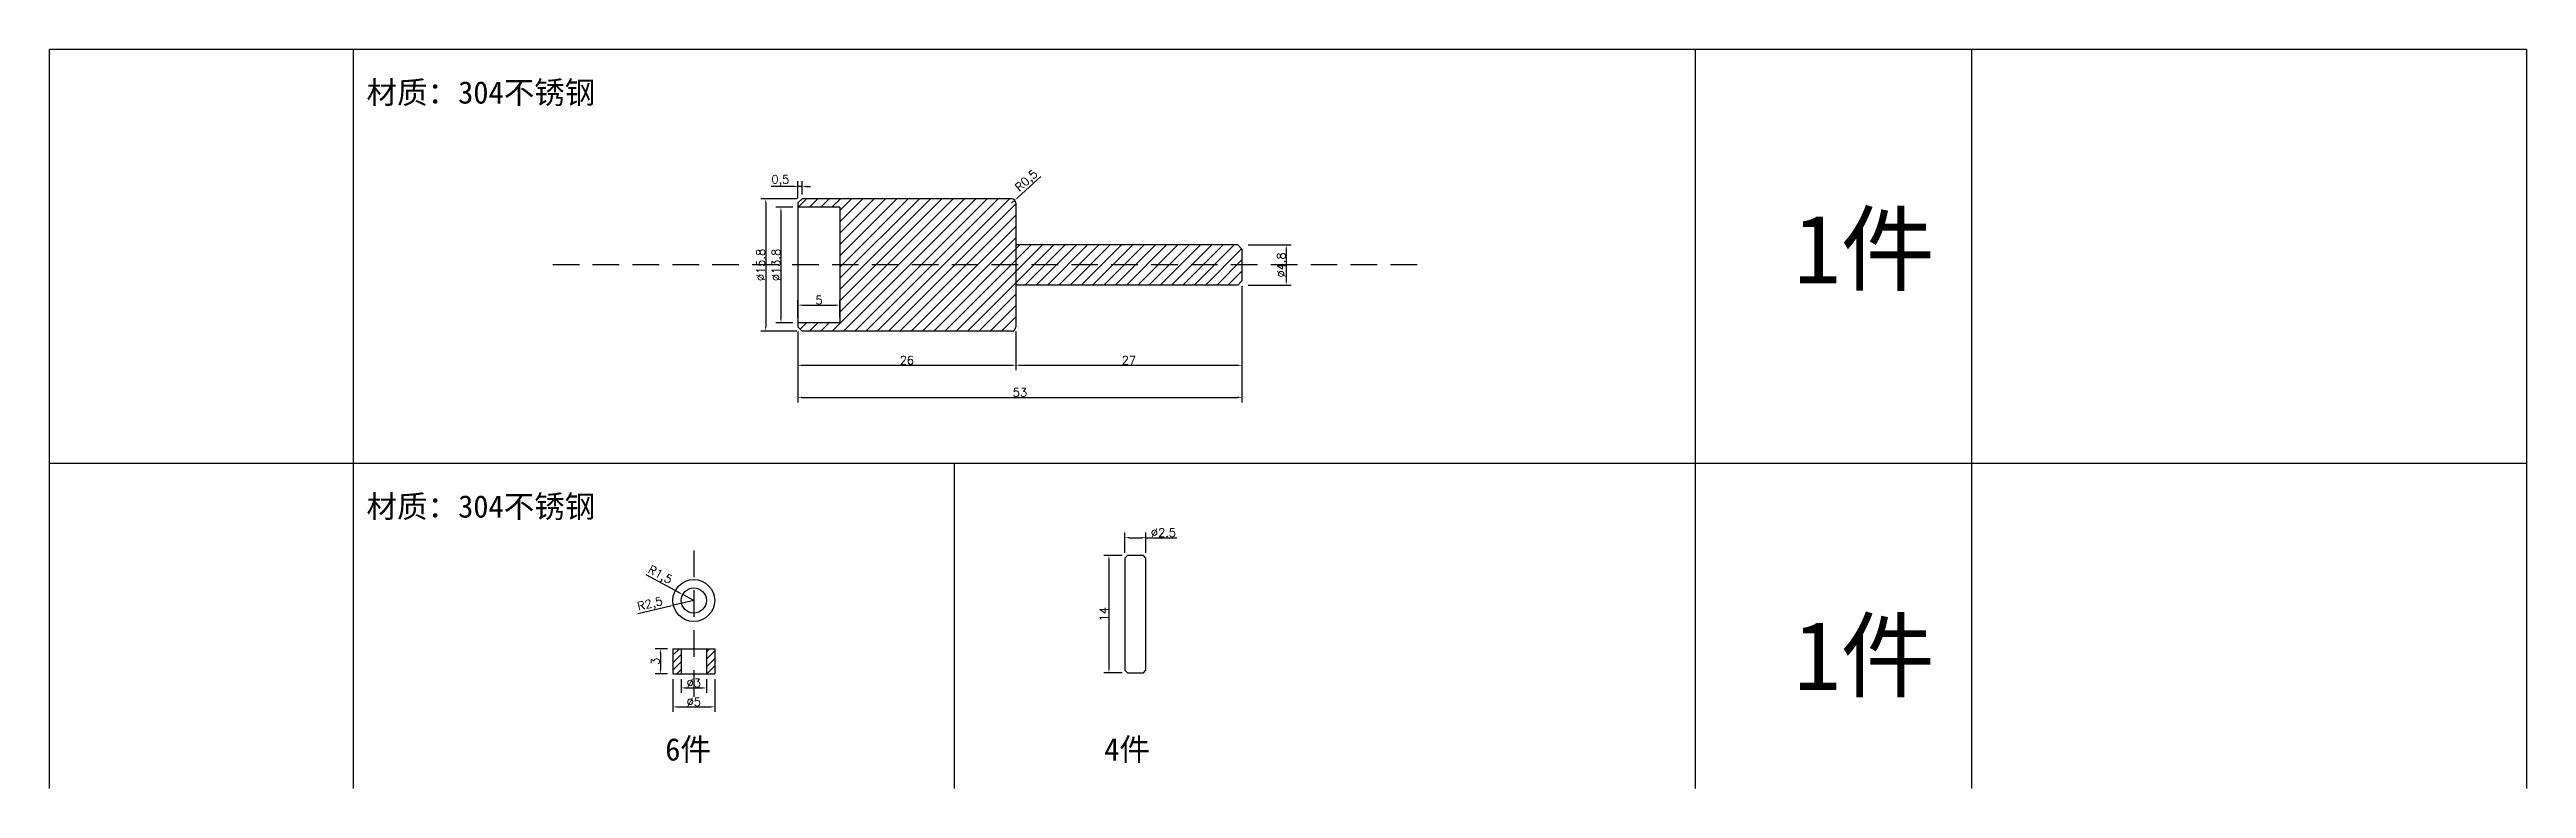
# Model space of a CAD drawing. Header units: millimetres. Extents: x 6817 to 15937, y -5221 to -164.
# Drawn here: x 10129.5 to 10425.2, y -1131.4 to -1043.2 of the extents above; entities that cross this region are included whole.
import ezdxf

# ---------------------------------------------------------------- set-up
doc = ezdxf.new("R2010")
doc.units = ezdxf.units.MM
doc.linetypes.add('HIDDEN', pattern=[9.525, 6.35, -3.175])
doc.layers.add('图层2', color=108, linetype='Continuous')
doc.styles.get("Standard").update_dxf_attribs({"font": 'txt', "bigfont": 'gbcbig.shx'})
doc.dimstyles.new('ISO-25', dxfattribs={"dimtxt": 1, "dimasz": 0.5, "dimexe": 0.6, "dimexo": 0.625, "dimgap": 0.1, "dimtad": 1, "dimtxsty": 'Standard', "dimcen": 2.5, "dimadec": 0, "dimazin": 0, "dimtfac": 1, "dimtmove": 0, "dimatfit": 3, "dimfxl": 0, "dimarcsym": 0})

msp = doc.modelspace()

# ---------------------------------------------------------------- texts
at = {"color": 2, "attachment_point": 1}
for s, insert, char_height, width in [('{\\fSimSun|b0|i0|c134|p2;材质：304不锈钢}', (10167.323, -1046.964), 2.67108, 31.32319), ('{\\fSimSun|b0|i0|c134|p2;1件}', (10337.726, -1062.883), 8.21872, 36.05545), ('{\\fSimSun|b0|i0|c134|p2;材质：304不锈钢}', (10167.323, -1096.386), 2.67108, 31.32319), ('{\\fSimSun|b0|i0|c134|p2;1件}', (10337.726, -1111.404), 8.21872, 36.05545), ('{\\fSimSun|b0|i0|c134|p2;6件}', (10202.984, -1125.383), 2.67108, 31.32319), ('{\\fSimSun|b0|i0|c134|p2;4件}', (10255.39, -1125.383), 2.67108, 31.32319)]:
    msp.add_mtext(s, dxfattribs=dict(at, insert=insert, char_height=char_height, width=width))

# ---------------------------------------------------------------- blocks, each defined once
blk = doc.blocks.new('*D276')
at = {"layer": 'Defpoints', "color": 0, "linetype": 'ByBlock', "transparency": 16777216}
for p in [(10218.83, -1059.51), (10219.33, -1061.1), (10218.83, -1061.6)]:
    blk.add_point(p, dxfattribs=at)
at = {"layer": '图层2', "color": 0, "linetype": 'ByBlock', "lineweight": -2, "transparency": 16777216}
for p, q in [((10218.33, -1059.51), (10215.63, -1059.51)), ((10218.83, -1060.97), (10218.83, -1058.91)), ((10219.33, -1059.51), (10218.83, -1059.51)), ((10219.33, -1060.47), (10219.33, -1058.91)), ((10219.83, -1059.51), (10220.33, -1059.51))]:
    blk.add_line(p, q, dxfattribs=at)
at = {"layer": '图层2', "color": 0, "linetype": 'ByBlock', "transparency": 16777216}
for points in [[(10218.33, -1059.43), (10218.33, -1059.6), (10218.83, -1059.51)], [(10219.83, -1059.43), (10219.83, -1059.6), (10219.33, -1059.51)]]:
    blk.add_solid(points, dxfattribs=at)
at = {"layer": '图层2', "color": 0, "linetype": 'ByBlock', "transparency": 16777216, "insert": (10216.73, -1058.83), "char_height": 1, "attachment_point": 5}
blk.add_mtext('0,5', dxfattribs=at)
blk = doc.blocks.new('*D277')
at = {"layer": 'Defpoints', "color": 0, "linetype": 'ByBlock', "transparency": 16777216}
for p in [(10219.33, -1061), (10214.98, -1076.8), (10219.33, -1076.8)]:
    blk.add_point(p, dxfattribs=at)
at = {"layer": '图层2', "color": 0, "linetype": 'ByBlock', "lineweight": -2, "transparency": 16777216}
for p, q in [((10218.7, -1061), (10214.38, -1061)), ((10214.98, -1061.5), (10214.98, -1076.3)), ((10218.7, -1076.8), (10214.38, -1076.8))]:
    blk.add_line(p, q, dxfattribs=at)
at = {"layer": '图层2', "color": 0, "linetype": 'ByBlock', "transparency": 16777216}
for points in [[(10214.9, -1061.5), (10215.06, -1061.5), (10214.98, -1061)], [(10214.9, -1076.3), (10215.06, -1076.3), (10214.98, -1076.8)]]:
    blk.add_solid(points, dxfattribs=at)
at = {"layer": '图层2', "color": 0, "linetype": 'ByBlock', "transparency": 16777216, "insert": (10214.38, -1068.9), "char_height": 1, "attachment_point": 5, "rotation": 90}
blk.add_mtext('%%C15.8', dxfattribs=at)
blk = doc.blocks.new('*D278')
at = {"layer": 'Defpoints', "color": 0, "linetype": 'ByBlock', "transparency": 16777216}
for p in [(10218.83, -1062), (10216.8, -1075.8), (10218.83, -1075.8)]:
    blk.add_point(p, dxfattribs=at)
at = {"layer": '图层2', "color": 0, "linetype": 'ByBlock', "lineweight": -2, "transparency": 16777216}
for p, q in [((10218.2, -1062), (10216.2, -1062)), ((10216.8, -1062.5), (10216.8, -1075.3)), ((10218.2, -1075.8), (10216.2, -1075.8))]:
    blk.add_line(p, q, dxfattribs=at)
at = {"layer": '图层2', "color": 0, "linetype": 'ByBlock', "transparency": 16777216}
for points in [[(10216.72, -1062.5), (10216.88, -1062.5), (10216.8, -1062)], [(10216.72, -1075.3), (10216.88, -1075.3), (10216.8, -1075.8)]]:
    blk.add_solid(points, dxfattribs=at)
at = {"layer": '图层2', "color": 0, "linetype": 'ByBlock', "transparency": 16777216, "insert": (10216.2, -1068.9), "char_height": 1, "attachment_point": 5, "rotation": 90}
blk.add_mtext('%%C13.8', dxfattribs=at)
blk = doc.blocks.new('*D279')
at = {"layer": 'Defpoints', "color": 0, "linetype": 'ByBlock', "transparency": 16777216}
for p in [(10218.83, -1076.2), (10244.83, -1076.2), (10244.83, -1080.87)]:
    blk.add_point(p, dxfattribs=at)
at = {"layer": '图层2', "color": 0, "linetype": 'ByBlock', "lineweight": -2, "transparency": 16777216}
for p, q in [((10218.83, -1076.82), (10218.83, -1081.47)), ((10244.83, -1076.82), (10244.83, -1081.47)), ((10219.33, -1080.87), (10244.33, -1080.87))]:
    blk.add_line(p, q, dxfattribs=at)
at = {"layer": '图层2', "color": 0, "linetype": 'ByBlock', "transparency": 16777216}
for points in [[(10219.33, -1080.78), (10219.33, -1080.95), (10218.83, -1080.87)], [(10244.33, -1080.78), (10244.33, -1080.95), (10244.83, -1080.87)]]:
    blk.add_solid(points, dxfattribs=at)
at = {"layer": '图层2', "color": 0, "linetype": 'ByBlock', "transparency": 16777216, "insert": (10231.83, -1080.27), "char_height": 1, "attachment_point": 5}
blk.add_mtext('26', dxfattribs=at)
blk = doc.blocks.new('*D280')
at = {"layer": 'Defpoints', "color": 0, "linetype": 'ByBlock', "transparency": 16777216}
for p in [(10271.83, -1070.8), (10244.83, -1076.2), (10271.83, -1080.87)]:
    blk.add_point(p, dxfattribs=at)
at = {"layer": '图层2', "color": 0, "linetype": 'ByBlock', "lineweight": -2, "transparency": 16777216}
for p, q in [((10271.83, -1071.42), (10271.83, -1081.47)), ((10244.83, -1076.82), (10244.83, -1081.47)), ((10245.33, -1080.87), (10271.33, -1080.87))]:
    blk.add_line(p, q, dxfattribs=at)
at = {"layer": '图层2', "color": 0, "linetype": 'ByBlock', "transparency": 16777216}
for points in [[(10245.33, -1080.78), (10245.33, -1080.95), (10244.83, -1080.87)], [(10271.33, -1080.78), (10271.33, -1080.95), (10271.83, -1080.87)]]:
    blk.add_solid(points, dxfattribs=at)
at = {"layer": '图层2', "color": 0, "linetype": 'ByBlock', "transparency": 16777216, "insert": (10258.33, -1080.27), "char_height": 1, "attachment_point": 5}
blk.add_mtext('27', dxfattribs=at)
blk = doc.blocks.new('*D281')
at = {"layer": 'Defpoints', "color": 0, "linetype": 'ByBlock', "transparency": 16777216}
for p in [(10271.95, -1066.5), (10271.95, -1071.3), (10277.12, -1071.3)]:
    blk.add_point(p, dxfattribs=at)
at = {"layer": '图层2', "color": 0, "linetype": 'ByBlock', "lineweight": -2, "transparency": 16777216}
for p, q in [((10272.58, -1066.5), (10277.72, -1066.5)), ((10277.12, -1067), (10277.12, -1070.8)), ((10272.58, -1071.3), (10277.72, -1071.3))]:
    blk.add_line(p, q, dxfattribs=at)
at = {"layer": '图层2', "color": 0, "linetype": 'ByBlock', "transparency": 16777216}
for points in [[(10277.04, -1067), (10277.2, -1067), (10277.12, -1066.5)], [(10277.04, -1070.8), (10277.2, -1070.8), (10277.12, -1071.3)]]:
    blk.add_solid(points, dxfattribs=at)
at = {"layer": '图层2', "color": 0, "linetype": 'ByBlock', "transparency": 16777216, "insert": (10276.52, -1068.9), "char_height": 1, "attachment_point": 5, "rotation": 90}
blk.add_mtext('%%C4.8', dxfattribs=at)
blk = doc.blocks.new('*D282')
at = {"layer": 'Defpoints', "color": 0, "linetype": 'ByBlock', "transparency": 16777216}
for p in [(10218.83, -1075.8), (10223.83, -1073.69), (10223.83, -1075.8)]:
    blk.add_point(p, dxfattribs=at)
at = {"layer": '图层2', "color": 0, "linetype": 'ByBlock', "lineweight": -2, "transparency": 16777216}
for p, q in [((10218.83, -1075.17), (10218.83, -1073.09)), ((10223.83, -1075.17), (10223.83, -1073.09)), ((10219.33, -1073.69), (10223.33, -1073.69))]:
    blk.add_line(p, q, dxfattribs=at)
at = {"layer": '图层2', "color": 0, "linetype": 'ByBlock', "transparency": 16777216}
for points in [[(10219.33, -1073.61), (10219.33, -1073.77), (10218.83, -1073.69)], [(10223.33, -1073.61), (10223.33, -1073.77), (10223.83, -1073.69)]]:
    blk.add_solid(points, dxfattribs=at)
at = {"layer": '图层2', "color": 0, "linetype": 'ByBlock', "transparency": 16777216, "insert": (10221.33, -1073.09), "char_height": 1, "attachment_point": 5}
blk.add_mtext('5', dxfattribs=at)
blk = doc.blocks.new('*D323')
at = {"layer": 'Defpoints', "color": 0, "linetype": 'ByBlock', "transparency": 16777216}
for p in [(10203.89, -1114.7), (10202.4, -1117.7), (10203.89, -1117.7)]:
    blk.add_point(p, dxfattribs=at)
at = {"layer": '图层2', "color": 0, "linetype": 'ByBlock', "lineweight": -2, "transparency": 16777216}
for p, q in [((10203.27, -1114.7), (10201.8, -1114.7)), ((10203.27, -1117.7), (10201.8, -1117.7)), ((10202.4, -1115.2), (10202.4, -1117.2))]:
    blk.add_line(p, q, dxfattribs=at)
at = {"layer": '图层2', "color": 0, "linetype": 'ByBlock', "transparency": 16777216}
for points in [[(10202.32, -1115.2), (10202.48, -1115.2), (10202.4, -1114.7)], [(10202.32, -1117.2), (10202.48, -1117.2), (10202.4, -1117.7)]]:
    blk.add_solid(points, dxfattribs=at)
at = {"layer": '图层2', "color": 0, "linetype": 'ByBlock', "transparency": 16777216, "insert": (10201.8, -1116.2), "char_height": 1, "attachment_point": 5, "rotation": 90}
blk.add_mtext('3', dxfattribs=at)
blk = doc.blocks.new('*D324')
at = {"layer": 'Defpoints', "color": 0, "linetype": 'ByBlock', "transparency": 16777216}
for p in [(10204.89, -1117.7), (10207.89, -1117.7), (10207.89, -1119.39)]:
    blk.add_point(p, dxfattribs=at)
at = {"layer": '图层2', "color": 0, "linetype": 'ByBlock', "lineweight": -2, "transparency": 16777216}
for p, q in [((10204.89, -1118.33), (10204.89, -1119.99)), ((10205.39, -1119.39), (10207.39, -1119.39)), ((10207.89, -1118.33), (10207.89, -1119.99))]:
    blk.add_line(p, q, dxfattribs=at)
at = {"layer": '图层2', "color": 0, "linetype": 'ByBlock', "transparency": 16777216}
for points in [[(10205.39, -1119.3), (10205.39, -1119.47), (10204.89, -1119.39)], [(10207.39, -1119.3), (10207.39, -1119.47), (10207.89, -1119.39)]]:
    blk.add_solid(points, dxfattribs=at)
at = {"layer": '图层2', "color": 0, "linetype": 'ByBlock', "transparency": 16777216, "insert": (10206.39, -1118.79), "char_height": 1, "attachment_point": 5}
blk.add_mtext('%%C3', dxfattribs=at)
blk = doc.blocks.new('*D325')
at = {"layer": 'Defpoints', "color": 0, "linetype": 'ByBlock', "transparency": 16777216}
for p in [(10203.89, -1117.7), (10208.89, -1117.7), (10208.89, -1121.65)]:
    blk.add_point(p, dxfattribs=at)
at = {"layer": '图层2', "color": 0, "linetype": 'ByBlock', "lineweight": -2, "transparency": 16777216}
for p, q in [((10203.89, -1118.33), (10203.89, -1122.25)), ((10208.89, -1118.33), (10208.89, -1122.25)), ((10204.39, -1121.65), (10208.39, -1121.65))]:
    blk.add_line(p, q, dxfattribs=at)
at = {"layer": '图层2', "color": 0, "linetype": 'ByBlock', "transparency": 16777216}
for points in [[(10204.39, -1121.57), (10204.39, -1121.73), (10203.89, -1121.65)], [(10208.39, -1121.57), (10208.39, -1121.73), (10208.89, -1121.65)]]:
    blk.add_solid(points, dxfattribs=at)
at = {"layer": '图层2', "color": 0, "linetype": 'ByBlock', "transparency": 16777216, "insert": (10206.39, -1121.05), "char_height": 1, "attachment_point": 5}
blk.add_mtext('%%C5', dxfattribs=at)
blk = doc.blocks.new('*D326')
at = {"layer": 'Defpoints', "color": 0, "linetype": 'ByBlock', "transparency": 16777216}
for p in [(10205.07, -1108.24), (10206.39, -1108.95)]:
    blk.add_point(p, dxfattribs=at)
at = {"layer": '图层2', "color": 0, "linetype": 'ByBlock', "lineweight": -2, "transparency": 16777216}
for p, q in [((10200.66, -1105.85), (10204.63, -1108)), ((10206.39, -1108.95), (10205.07, -1108.24))]:
    blk.add_line(p, q, dxfattribs=at)
at = {"layer": '图层2', "color": 0, "linetype": 'ByBlock', "transparency": 16777216}
blk.add_solid([(10204.67, -1107.93), (10204.59, -1108.07), (10205.07, -1108.24)], dxfattribs=at)
at = {"layer": '图层2', "color": 0, "linetype": 'ByBlock', "transparency": 16777216, "insert": (10202.32, -1105.97), "char_height": 1, "attachment_point": 5, "rotation": 331.5487}
blk.add_mtext('R1,5', dxfattribs=at)
blk = doc.blocks.new('*D327')
at = {"layer": 'Defpoints', "color": 0, "linetype": 'ByBlock', "transparency": 16777216}
for p in [(10203.96, -1109.52), (10206.39, -1108.95)]:
    blk.add_point(p, dxfattribs=at)
at = {"layer": '图层2', "color": 0, "linetype": 'ByBlock', "lineweight": -2, "transparency": 16777216}
for p, q in [((10199.71, -1110.52), (10203.47, -1109.64)), ((10206.39, -1108.95), (10203.96, -1109.52))]:
    blk.add_line(p, q, dxfattribs=at)
at = {"layer": '图层2', "color": 0, "linetype": 'ByBlock', "transparency": 16777216}
blk.add_solid([(10203.45, -1109.56), (10203.49, -1109.72), (10203.96, -1109.52)], dxfattribs=at)
at = {"layer": '图层2', "color": 0, "linetype": 'ByBlock', "transparency": 16777216, "insert": (10201.19, -1109.47), "char_height": 1, "attachment_point": 5, "rotation": 13.2099}
blk.add_mtext('R2,5', dxfattribs=at)
blk = doc.blocks.new('*D328')
at = {"layer": 'Defpoints', "color": 0, "linetype": 'ByBlock', "transparency": 16777216}
for p in [(10260.36, -1101.45), (10257.86, -1103.88), (10260.36, -1103.88)]:
    blk.add_point(p, dxfattribs=at)
at = {"layer": '图层2', "color": 0, "linetype": 'ByBlock', "lineweight": -2, "transparency": 16777216}
for p, q in [((10257.86, -1103.26), (10257.86, -1100.85)), ((10258.36, -1101.45), (10259.86, -1101.45)), ((10260.36, -1103.26), (10260.36, -1100.85)), ((10260.36, -1101.45), (10264.06, -1101.45))]:
    blk.add_line(p, q, dxfattribs=at)
at = {"layer": '图层2', "color": 0, "linetype": 'ByBlock', "transparency": 16777216}
for points in [[(10258.36, -1101.37), (10258.36, -1101.54), (10257.86, -1101.45)], [(10259.86, -1101.37), (10259.86, -1101.54), (10260.36, -1101.45)]]:
    blk.add_solid(points, dxfattribs=at)
at = {"layer": '图层2', "color": 0, "linetype": 'ByBlock', "transparency": 16777216, "insert": (10262.46, -1100.85), "char_height": 1, "attachment_point": 5}
blk.add_mtext('%%C2.5', dxfattribs=at)
blk = doc.blocks.new('*D329')
at = {"layer": 'Defpoints', "color": 0, "linetype": 'ByBlock', "transparency": 16777216}
for p in [(10258.16, -1103.58), (10255.95, -1117.58), (10258.16, -1117.58)]:
    blk.add_point(p, dxfattribs=at)
at = {"layer": '图层2', "color": 0, "linetype": 'ByBlock', "lineweight": -2, "transparency": 16777216}
for p, q in [((10257.54, -1103.58), (10255.35, -1103.58)), ((10255.95, -1104.08), (10255.95, -1117.08)), ((10257.54, -1117.58), (10255.35, -1117.58))]:
    blk.add_line(p, q, dxfattribs=at)
at = {"layer": '图层2', "color": 0, "linetype": 'ByBlock', "transparency": 16777216}
for points in [[(10255.87, -1104.08), (10256.04, -1104.08), (10255.95, -1103.58)], [(10255.87, -1117.08), (10256.04, -1117.08), (10255.95, -1117.58)]]:
    blk.add_solid(points, dxfattribs=at)
at = {"layer": '图层2', "color": 0, "linetype": 'ByBlock', "transparency": 16777216, "insert": (10255.35, -1110.58), "char_height": 1, "attachment_point": 5, "rotation": 90}
blk.add_mtext('14', dxfattribs=at)
blk = doc.blocks.new('*D284')
at = {"layer": 'Defpoints', "color": 0, "linetype": 'ByBlock', "transparency": 16777216}
for p in [(10271.83, -1070.8), (10218.83, -1078.22), (10271.83, -1084.7)]:
    blk.add_point(p, dxfattribs=at)
at = {"layer": '图层2', "color": 0, "linetype": 'ByBlock', "lineweight": -2, "transparency": 16777216}
for p, q in [((10271.83, -1071.42), (10271.83, -1085.3)), ((10218.83, -1078.84), (10218.83, -1085.3)), ((10219.33, -1084.7), (10271.33, -1084.7))]:
    blk.add_line(p, q, dxfattribs=at)
at = {"layer": '图层2', "color": 0, "linetype": 'ByBlock', "transparency": 16777216}
for points in [[(10219.33, -1084.61), (10219.33, -1084.78), (10218.83, -1084.7)], [(10271.33, -1084.61), (10271.33, -1084.78), (10271.83, -1084.7)]]:
    blk.add_solid(points, dxfattribs=at)
at = {"layer": '图层2', "color": 0, "linetype": 'ByBlock', "transparency": 16777216, "insert": (10245.33, -1084.1), "char_height": 1, "attachment_point": 5}
blk.add_mtext('53', dxfattribs=at)
blk = doc.blocks.new('*D491')
at = {"layer": 'Defpoints', "color": 0, "linetype": 'ByBlock', "transparency": 16777216}
for p in [(10244.33, -1061.5), (10244.7, -1061.16)]:
    blk.add_point(p, dxfattribs=at)
at = {"layer": '图层2', "color": 0, "linetype": 'ByBlock', "lineweight": -2, "transparency": 16777216}
for p, q in [((10247.82, -1058.35), (10245.07, -1060.83)), ((10244.33, -1061.5), (10244.7, -1061.16))]:
    blk.add_line(p, q, dxfattribs=at)
at = {"layer": '图层2', "color": 0, "linetype": 'ByBlock', "transparency": 16777216}
blk.add_solid([(10245.02, -1060.77), (10245.13, -1060.89), (10244.7, -1061.16)], dxfattribs=at)
at = {"layer": '图层2', "color": 0, "linetype": 'ByBlock', "transparency": 16777216, "insert": (10246.18, -1058.92), "char_height": 1, "attachment_point": 5, "rotation": 41.9546}
blk.add_mtext('R0,5', dxfattribs=at)

# ---------------------------------------------------------------- dimensions: what is measured, and where the dimension line sits
at = {"layer": '图层2', "color": 2, "linetype": 'ByBlock'}
for base, p1, p2, picture, middle in [((10218.828, -1059.514), (10219.328, -1061.097), (10218.828, -1061.597), '*D276', (10216.728, -1058.831)), ((10271.828, -1084.697), (10218.828, -1078.217), (10271.828, -1070.797), '*D284', (10245.328, -1084.097)), ((10223.828, -1073.689), (10218.828, -1075.797), (10223.828, -1075.797), '*D282', (10221.328, -1073.089)), ((10271.828, -1080.867), (10244.828, -1076.197), (10271.828, -1070.797), '*D280', (10258.328, -1080.267)), ((10244.828, -1080.867), (10218.828, -1076.197), (10244.828, -1076.197), '*D279', (10231.828, -1080.267))]:
    dim = msp.add_linear_dim(base=base, p1=p1, p2=p2, dimstyle='ISO-25', dxfattribs=at)
    dim.commit()
    dim.dimension.update_dxf_attribs({"geometry": picture, "text_midpoint": middle})
for center, mpoint, picture, middle in [((10244.328, -1061.497), (10244.7, -1061.163), '*D491', (10246.176, -1058.916)), ((10206.391, -1108.951), (10203.957, -1109.523), '*D327', (10201.189, -1109.47))]:
    dim = msp.add_radius_dim(center=center, mpoint=mpoint, dimstyle='ISO-25', dxfattribs=at)
    dim.commit()
    dim.dimension.update_dxf_attribs({"geometry": picture, "text_midpoint": middle})
for base, p1, p2, text, picture, middle in [((10214.979, -1076.797), (10219.328, -1060.997), (10219.328, -1076.797), '%%C15.8', '*D277', (10214.379, -1068.897)), ((10216.799, -1075.797), (10218.828, -1061.997), (10218.828, -1075.797), '%%C13.8', '*D278', (10216.199, -1068.897)), ((10277.121, -1071.297), (10271.953, -1066.497), (10271.953, -1071.297), '%%C4.8', '*D281', (10276.521, -1068.897))]:
    dim = msp.add_linear_dim(base=base, p1=p1, p2=p2, angle=90, text=text, dimstyle='ISO-25', dxfattribs=at)
    dim.commit()
    dim.dimension.update_dxf_attribs({"geometry": picture, "text_midpoint": middle})
for base, p1, p2, text, picture, middle in [((10260.361, -1101.452), (10257.861, -1103.88), (10260.361, -1103.88), '%%C2.5', '*D328', (10262.461, -1100.852)), ((10208.891, -1121.649), (10203.891, -1117.701), (10208.891, -1117.701), '%%C5', '*D325', (10206.391, -1121.049)), ((10207.891, -1119.386), (10204.891, -1117.701), (10207.891, -1117.701), '%%C3', '*D324', (10206.391, -1118.786))]:
    dim = msp.add_linear_dim(base=base, p1=p1, p2=p2, text=text, dimstyle='ISO-25', dxfattribs=at)
    dim.commit()
    dim.dimension.update_dxf_attribs({"geometry": picture, "text_midpoint": middle})
dim = msp.add_radius_dim(center=(10206.391, -1108.951), mpoint=(10205.072, -1108.237), dimstyle='ISO-25', dxfattribs=at)
dim.commit()
dim.dimension.update_dxf_attribs({"geometry": '*D326', "text_midpoint": (10201.997, -1106.571), "dimtype": 164})
for base, p1, p2, picture, middle in [((10255.954, -1117.58), (10258.161, -1103.58), (10258.161, -1117.58), '*D329', (10255.354, -1110.58)), ((10202.4, -1117.701), (10203.891, -1114.701), (10203.891, -1117.701), '*D323', (10201.8, -1116.201))]:
    dim = msp.add_linear_dim(base=base, p1=p1, p2=p2, angle=90, dimstyle='ISO-25', dxfattribs=at)
    dim.commit()
    dim.dimension.update_dxf_attribs({"geometry": picture, "text_midpoint": middle})

# ---------------------------------------------------------------- hatches: boundary and pattern name
at = {"layer": '图层2', "linetype": 'ByBlock'}
h = msp.add_hatch(dxfattribs=at)
h.set_pattern_fill('ANSI31', color=4, scale=0.3)
h.set_pattern_definition([(45, (8607.0958, -421.5019), (-0.6735192, 0.6735192), [])])
h.paths.add_polyline_path([(10244.828, -1061.497), (10244.328, -1060.997), (10219.328, -1060.997), (10218.828, -1061.497), (10218.828, -1061.997), (10223.828, -1061.997), (10223.828, -1068.897), (10244.828, -1068.897)])
h.paths.add_polyline_path([(10244.828, -1068.897), (10223.828, -1068.897), (10223.828, -1075.797), (10218.828, -1075.797), (10218.828, -1076.297), (10219.328, -1076.797), (10244.328, -1076.797), (10244.828, -1076.297)])
h.paths.add_polyline_path([(10271.828, -1068.897), (10244.828, -1068.897), (10244.828, -1071.297), (10271.328, -1071.297), (10271.828, -1070.797)])
h.paths.add_polyline_path([(10271.828, -1066.997), (10271.328, -1066.497), (10244.828, -1066.497), (10244.828, -1068.897), (10271.828, -1068.897)])
h = msp.add_hatch(dxfattribs=at)
h.set_pattern_fill('ANSI31', color=4, scale=0.2)
h.set_pattern_definition([(45, (8760.6271, 309.5507), (-0.4490128, 0.4490128), [])])
h.paths.add_polyline_path([(10204.891, -1114.701), (10203.891, -1114.701), (10203.891, -1117.701), (10204.891, -1117.701)])
h.paths.add_polyline_path([(10207.891, -1117.701), (10208.891, -1117.701), (10208.891, -1114.701), (10207.891, -1114.701)])

# ---------------------------------------------------------------- linework, layer by layer
at = {"layer": '图层2', "color": 2, "linetype": 'ByBlock'}
for p, q in [((10129.479, -1131.387), (10129.479, -1043.18)), ((10425.184, -1043.18), (10129.479, -1043.18)), ((10425.184, -1043.18), (10129.479, -1043.18)), ((10165.746, -1043.18), (10165.746, -1131.387)), ((10325.95, -1043.18), (10325.95, -1131.387)), ((10358.925, -1043.18), (10358.925, -1131.387)), ((10425.184, -1043.18), (10425.184, -1131.387)), ((10425.184, -1092.602), (10129.479, -1092.602)), ((10425.184, -1092.602), (10129.479, -1092.602)), ((10237.492, -1092.602), (10237.492, -1131.387))]:
    msp.add_line(p, q, dxfattribs=at)
at = {"layer": '图层2', "color": 62, "linetype": 'ByBlock'}
for p, q in [((10218.828, -1061.497), (10219.328, -1060.997)), ((10218.828, -1061.497), (10218.828, -1076.297)), ((10244.328, -1060.997), (10219.328, -1060.997)), ((10244.828, -1061.497), (10244.828, -1076.297)), ((10223.828, -1061.997), (10218.828, -1061.997)), ((10223.828, -1061.997), (10223.828, -1075.797)), ((10271.328, -1066.497), (10244.828, -1066.497)), ((10271.828, -1066.997), (10271.328, -1066.497)), ((10271.828, -1066.997), (10271.828, -1070.797)), ((10271.328, -1071.297), (10244.828, -1071.297)), ((10271.328, -1071.297), (10271.828, -1070.797)), ((10223.828, -1075.797), (10218.828, -1075.797)), ((10219.328, -1076.797), (10218.828, -1076.297)), ((10244.328, -1076.797), (10219.328, -1076.797))]:
    msp.add_line(p, q, dxfattribs=at)
at = {"layer": '图层2', "color": 3, "linetype": 'HIDDEN', "ltscale": 0.5}
for p, q in [((10292.743, -1068.897), (10188.599, -1068.897)), ((10206.391, -1102.97), (10206.391, -1120.808))]:
    msp.add_line(p, q, dxfattribs=at)
at = {"layer": '图层2', "color": 1, "linetype": 'ByBlock'}
for p, q in [((10257.861, -1103.88), (10258.161, -1103.58)), ((10257.861, -1103.88), (10257.861, -1117.28)), ((10260.061, -1103.58), (10258.161, -1103.58)), ((10260.361, -1103.88), (10260.061, -1103.58)), ((10260.361, -1117.28), (10260.361, -1103.88)), ((10203.891, -1114.701), (10203.891, -1117.701)), ((10203.891, -1114.701), (10208.891, -1114.701)), ((10204.891, -1114.701), (10204.891, -1117.701)), ((10207.891, -1114.701), (10207.891, -1117.701)), ((10208.891, -1114.701), (10208.891, -1117.701)), ((10203.891, -1117.701), (10208.891, -1117.701)), ((10258.161, -1117.58), (10257.861, -1117.28)), ((10258.161, -1117.58), (10260.061, -1117.58)), ((10260.061, -1117.58), (10260.361, -1117.28))]:
    msp.add_line(p, q, dxfattribs=at)
for radius in [2.5, 1.5]:
    msp.add_circle((10206.391, -1108.951), radius, dxfattribs=at)
at = {"layer": '图层2', "color": 62, "linetype": 'ByBlock'}
for centre, start, end in [((10244.328, -1061.497), 0, 90), ((10244.328, -1076.297), 270, 0)]:
    msp.add_arc(centre, 0.5, start, end, dxfattribs=at)

msp.set_redraw_order([(e.dxf.handle, doc.entitydb.next_handle()) for e in msp.query("TEXT MTEXT ATTDEF DIMENSION ARC_DIMENSION")])  # texts and dimensions are drawn at this point

doc.saveas('drawing.dxf')
